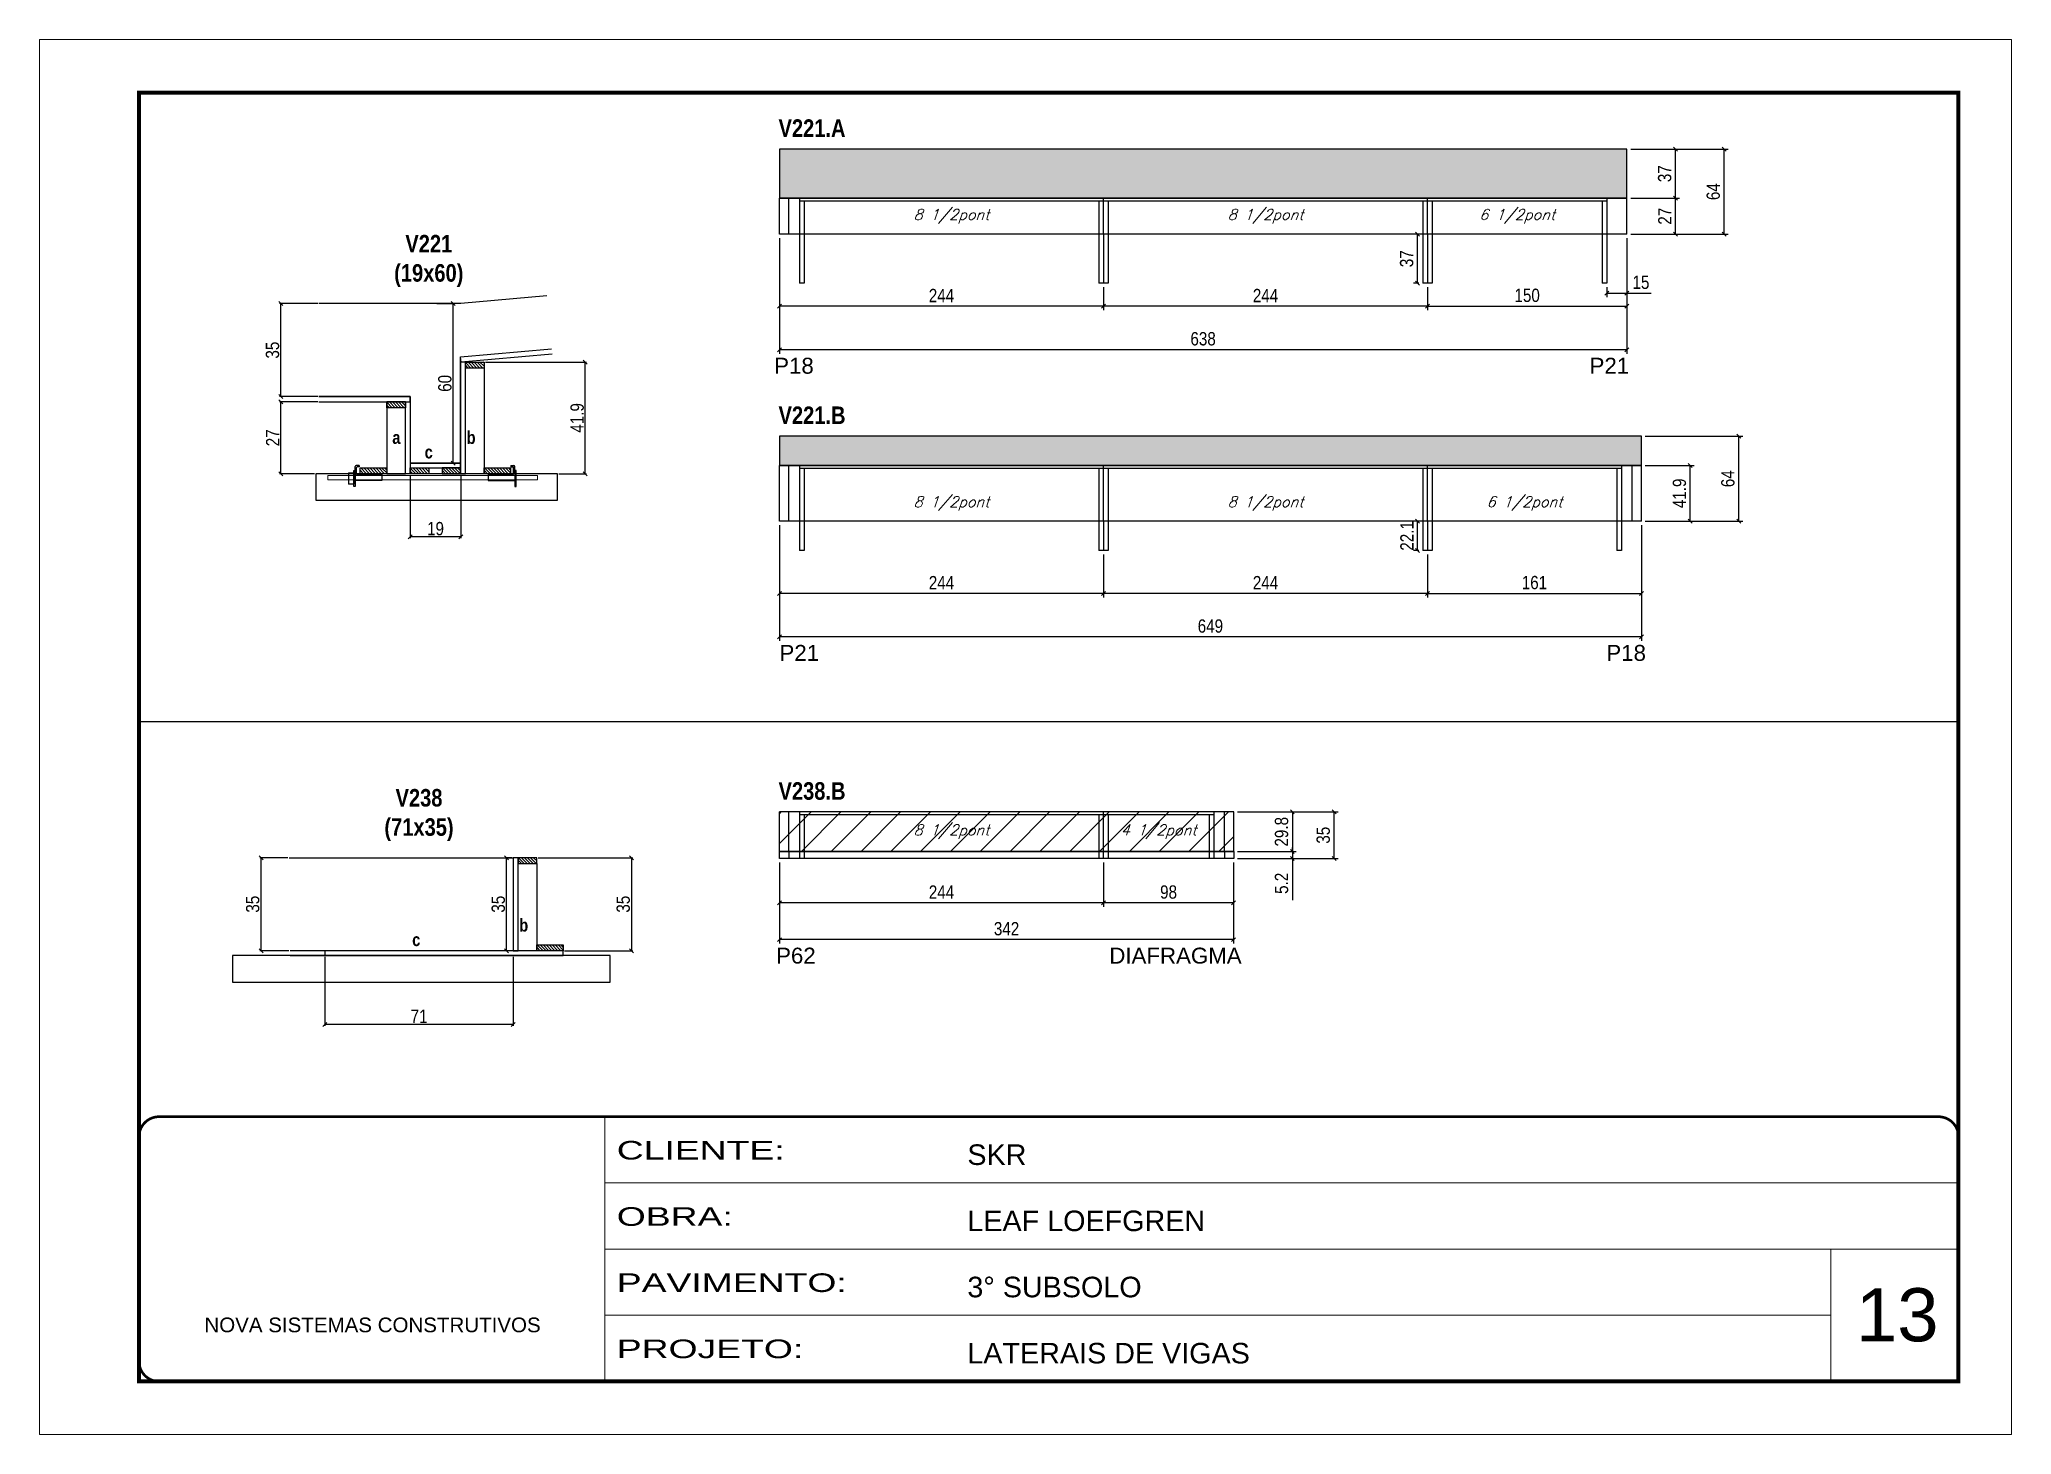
# Model space of a CAD drawing. Extents: x 3309 to 9590, y -2522 to 15424.
# Drawn here: x 3309 to 4794, y 10112 to 11162 of the extents above; entities that cross this region are included whole.
import ezdxf

# ---------------------------------------------------------------- set-up
doc = ezdxf.new("R2010")
doc.units = 0
doc.linetypes.add('CONTINUO', pattern=[0])
doc.linetypes.add('DASHED', pattern=[0.75, 0.5, -0.25])
for name, color, linetype in [('5', 5, 'Continuous'), ('barrote', 251, 'Continuous'), ('COTA', 241, 'Continuous'), ('detalhes', 4, 'Continuous'), ('NOMENCLATURA', 7, 'Continuous'), ('Painéis', 200, 'Continuous'), ('presilha', 1, 'Continuous'), ('SARR_2.2x10', 60, 'Continuous'), ('SARR_2.2x7', 40, 'Continuous'), ('SARR_3.5x7', 81, 'Continuous'), ('texto', 7, 'Continuous')]:
    doc.layers.add(name, color=color, linetype=linetype)
for name, color, linetype, lineweight in [('CARIMBO', 255, 'Continuous', 9), ('CONCRETO', 251, 'Continuous', 25), ('Folhas', 255, 'Continuous', 9), ('Hachura', 251, 'Continuous', 9), ('SARRAFO DE PRESSAO', 251, 'DASHED', 9), ('SCO-___-LAJ', 2, 'Continuous', 0)]:
    doc.layers.add(name, color=color, linetype=linetype, lineweight=lineweight)
doc.styles.add('ARIAL', font='arial.ttf')
doc.styles.add('COTA TECNICA', font='techl___.ttf', dxfattribs={"height": 10})
doc.styles.add('COTA TECNICA 2X', font='techl___.ttf', dxfattribs={"height": 10})
doc.styles.add('Romans', font='romans.shx')
doc.styles.get("Standard").update_dxf_attribs({"font": 'arial.ttf'})
doc.styles.add('TECNICA', font='techb___.ttf', dxfattribs={"height": 10})
doc.styles.add('Tecnologia', font='')
doc.styles.get('Tecnologia').set_extended_font_data('Forgotten Futurist')
doc.dimstyles.new('PAINEL', dxfattribs={"dimtxt": 10, "dimasz": 3, "dimexe": 3, "dimexo": 3, "dimgap": 3, "dimtad": 1, "dimdec": 1, "dimzin": 12, "dimdsep": 46, "dimtxsty": 'COTA TECNICA', "dimblk1": 'OBLIQUE', "dimblk2": 'OBLIQUE', "dimsah": 1, "dimcen": 0.9, "dimclrd": 4, "dimclre": 4, "dimclrt": 240, "dimadec": 1, "dimazin": 3, "dimtfac": 1, "dimtdec": 1, "dimtmove": 0, "dimatfit": 3, "dimfxl": 1, "dimtolj": 1, "dimtzin": 12, "dimarcsym": 0})
doc.dimstyles.new('SECAO', dxfattribs={"dimscale": 0.333333, "dimtxt": 5, "dimasz": 9, "dimexe": 3, "dimexo": 3, "dimgap": 3, "dimtad": 1, "dimdec": 1, "dimlfac": 0.5, "dimzin": 12, "dimdsep": 46, "dimtxsty": 'COTA TECNICA 2X', "dimblk1": 'OBLIQUE', "dimblk2": 'OBLIQUE', "dimsah": 1, "dimcen": 0.9, "dimclrd": 4, "dimclre": 4, "dimclrt": 240, "dimadec": 1, "dimazin": 3, "dimtfac": 1, "dimtdec": 1, "dimtmove": 0, "dimatfit": 3, "dimfxl": 1, "dimtolj": 1, "dimtzin": 12, "dimarcsym": 0})
pattern_1 = [(135, (36824.0918, -112676.838), (-1.122532015, -1.122532015), [])]

msp = doc.modelspace()

# ---------------------------------------------------------------- texts
at = {"layer": '5', "linetype": 'Continuous'}
for s, rotation, p in [('P18', 359.99996, (3862.63, 10910.58)), ('P21', 359.99996, (4476.61, 10910.58)), ('P21', 0.00004, (3866.61, 10694.44)), ('P18', 0.00004, (4489.25, 10694.44)), ('P62', 0.00004, (3864.07, 10466.58)), ('DIAFRAGMA', 0.00004, (4114.97, 10466.58))]:
    msp.add_text(s, height=12, rotation=rotation, dxfattribs=at).set_placement(p)
at = {"layer": 'CARIMBO', "style": 'ARIAL'}
msp.add_text('13', height=40, dxfattribs=at).set_placement((4677.23, 10182.28))
at = {"layer": 'detalhes', "style": 'TECNICA'}
for s, p in [('a', (3575.08, 10857.77)), ('b', (3631.05, 10857.76)), ('c', (3599.45, 10846.8)), ('b', (3670.68, 10490.72)), ('c', (3590.05, 10479.76))]:
    msp.add_text(s, height=9.6, dxfattribs=at).set_placement(p)
at = {"layer": 'NOMENCLATURA', "style": 'TECNICA'}
for s, p in [('V221.A', (3865.91, 11088.82)), ('V221.B', (3865.91, 10872.69)), ('V238.B', (3865.91, 10589.92))]:
    msp.add_text(s, height=13.2, dxfattribs=at).set_placement(p)
at = {"layer": 'NOMENCLATURA', "char_height": 13.2, "attachment_point": 2, "style": 'TECNICA'}
for s, insert in [('V221\\P(19x60)', (3602.55, 11015.03)), ('V238\\P(71x35)', (3595.18, 10597.99))]:
    msp.add_mtext_dynamic_manual_height_columns(s, width=300.2766, gutter_width=1, heights=[0], dxfattribs=dict(at, insert=insert))
at = {"layer": 'texto', "color": 2, "char_height": 8, "attachment_point": 5, "style": 'Romans'}
for s, insert in [('{\\Q19;\\C256;8 1/2pont}', (3996.13, 11029.04)), ('{\\Q19;\\C256;8 1/2pont}', (4232.63, 11029.04)), ('{\\Q19;\\C256;6 1/2pont}', (4422.13, 11029.04)), ('{\\Q19;\\C256;8 1/2pont}', (3996.13, 10812.9)), ('{\\Q19;\\C256;8 1/2pont}', (4232.63, 10812.9)), ('{\\Q19;\\C256;6 1/2pont}', (4427.63, 10812.9)), ('{\\Q19;\\C256;8 1/2pont}', (3996.13, 10565.84)), ('{\\Q19;\\C256;4 1/2pont}', (4152.13, 10565.84))]:
    msp.add_mtext(s, dxfattribs=dict(at, insert=insert))

# ---------------------------------------------------------------- blocks, each defined once
blk = doc.blocks.new('9999999999')
at = {"color": 30, "linetype": 'CONTINUO'}
for p, q in [((98564.6, 34230.2), (98564.6, 34429.4)), ((98564.6, 34379.6), (99584, 34379.6)), ((98564.6, 34329.8), (99488, 34329.8)), ((99584, 34329.8), (99488, 34329.8)), ((99488, 34329.8), (99488, 34230.2)), ((98564.6, 34280), (99488, 34280))]:
    blk.add_line(p, q, dxfattribs=at)
at = {"color": 30, "linetype": 'CONTINUO', "const_width": 2}
blk.add_lwpolyline([(99584, 34230.2), (99584, 34414.4, 0.414214), (99569, 34429.4), (98229, 34429.4, 0.414214), (98214, 34414.4), (98214, 34245.2, 0.414214), (98229, 34230.2), (99584, 34230.2)], format="xyb", dxfattribs=at)
at = {"layer": 'Folhas'}
blk.add_lwpolyline([(98139, 34190.2), (99624, 34190.2), (99624, 35240.2), (98139, 35240.2)], close=True, dxfattribs=at)
at = {"layer": 'Folhas', "color": 30, "const_width": 3}
blk.add_lwpolyline([(98214, 34230.2), (99584, 34230.2), (99584, 35200.2), (98214, 35200.2)], close=True, dxfattribs=at)
at = {"color": 7, "linetype": 'Continuous', "ltscale": 5, "style": 'ARIAL'}
for s, height, p in [('SKR', 15.48, (98837.7, 34393.1)), ('LEAF LOEFGREN', 15.483, (98837.7, 34343.3)), ('3° SUBSOLO', 15.48, (98837.7, 34293.5)), ('NOVA SISTEMAS CONSTRUTIVOS', 11.059, (98263.2, 34267.2)), ('LATERAIS DE VIGAS', 15.483, (98837.7, 34243.7))]:
    blk.add_text(s, height=height, dxfattribs=at).set_placement(p)
at = {"layer": 'Folhas', "color": 7, "style": 'Tecnologia', "width": 1.5}
for s, p in [('CLIENTE:', (98573.7, 34397.2)), ('OBRA:', (98573.7, 34347.3)), ('PAVIMENTO:', (98573.7, 34297.5)), ('PROJETO:', (98573.7, 34247.7))]:
    blk.add_text(s, height=14, dxfattribs=at).set_placement(p)
blk = doc.blocks.new('_Oblique')
at = {"color": 0, "linetype": 'ByBlock', "lineweight": -2}
blk.add_line((-0.5, -0.5), (0.5, 0.5), dxfattribs=at)
blk = doc.blocks.new('*D362')
at = {"layer": 'COTA', "color": 4, "lineweight": -2, "transparency": 16777216}
for p, q in [((3588.6, 10834.3), (3588.6, 10786.9)), ((3626.6, 10834.3), (3626.6, 10786.9)), ((3626.6, 10787.9), (3588.6, 10787.9))]:
    blk.add_line(p, q, dxfattribs=at)
at = {"layer": 'Defpoints', "color": 0, "transparency": 16777216}
for p in [(3588.6, 10835.3), (3626.6, 10835.3), (3588.6, 10787.9)]:
    blk.add_point(p, dxfattribs=at)
at = {"layer": 'COTA', "color": 4, "lineweight": -2, "transparency": 16777216, "xscale": 3, "yscale": 3, "zscale": 3, "rotation": 180}
blk.add_blockref('_Oblique', (3588.6, 10787.9), dxfattribs=at)
at = {"layer": 'COTA', "color": 4, "lineweight": -2, "transparency": 16777216, "xscale": 3, "yscale": 3, "zscale": 3}
blk.add_blockref('_Oblique', (3626.6, 10787.9), dxfattribs=at)
at = {"layer": 'COTA', "color": 240, "transparency": 16777216, "insert": (3607.6, 10793.9), "char_height": 10, "attachment_point": 5, "style": 'COTA TECNICA 2X'}
blk.add_mtext('\\A1;19', dxfattribs=at)
blk = doc.blocks.new('PRESILHA METÁLICA 1')
at = {"layer": 'presilha'}
for p, q in [((0, 13), (6, 13)), ((0, 13), (0, 0)), ((6, 0), (0, 0)), ((6, 15.5), (7.5, 15.5)), ((6, -2.5), (6, 15.5)), ((6, 13), (6, 0)), ((7.5, 10.6), (7.5, 19.9)), ((7.5, 15.5), (7.5, -2.5)), ((37.5, 4.1), (7.5, 4.1)), ((12, 21), (8.6, 21)), ((9, 11.6), (9, 18.9)), ((12, 19.5), (9.6, 19.5)), ((37.5, 11), (9.6, 11)), ((12, 21), (12, 19.5)), ((37.5, 11), (37.5, 4.1)), ((7.5, -2.5), (6, -2.5))]:
    blk.add_line(p, q, dxfattribs=at)
for centre, radius, start, end in [((8.6, 19.9), 1.14, 90, 180), ((9.6, 18.9), 0.57, 90, 180), ((9.6, 11.6), 0.57, 180, 270)]:
    blk.add_arc(centre, radius, start, end, dxfattribs=at)
blk = doc.blocks.new('PRESILHA METÁLICA 2')
at = {"layer": 'presilha'}
for p, q in [((-5.2, 23.5), (-5.2, 22)), ((-5.2, 23.5), (-1.9, 23.5)), ((-0.8, 14.6), (-0.8, 22.4)), ((-30.8, 13.5), (-30.8, 6.6)), ((-30.8, 13.5), (-2.8, 13.5)), ((-30.8, 6.6), (-0.8, 6.6)), ((-5.2, 22), (-2.8, 22)), ((-2.2, 14.1), (-2.2, 21.4)), ((0.8, 18), (-0.8, 18)), ((-0.8, 18), (-0.8, 0)), ((-0.8, 0), (0.8, 0)), ((0.8, 0), (0.8, 18))]:
    blk.add_line(p, q, dxfattribs=at)
for centre, radius, start, end in [((-1.9, 22.4), 1.14, 0, 90), ((-2.8, 21.4), 0.57, 0, 90), ((-2.8, 14.1), 0.57, 270, 0)]:
    blk.add_arc(centre, radius, start, end, dxfattribs=at)
blk = doc.blocks.new('*D363')
at = {"layer": 'COTA', "color": 4, "lineweight": -2, "transparency": 16777216}
for p, q in [((3518.9, 10889.3), (3490.1, 10889.3)), ((3491.1, 10835.3), (3491.1, 10889.3)), ((3516.5, 10835.3), (3490.1, 10835.3))]:
    blk.add_line(p, q, dxfattribs=at)
at = {"layer": 'Defpoints', "color": 0, "transparency": 16777216}
for p in [(3491.1, 10889.3), (3519.9, 10889.3), (3517.5, 10835.3)]:
    blk.add_point(p, dxfattribs=at)
at = {"layer": 'COTA', "color": 4, "lineweight": -2, "transparency": 16777216, "xscale": 3, "yscale": 3, "zscale": 3}
for p, rotation in [((3491.1, 10889.3), 90), ((3491.1, 10835.3), 270)]:
    blk.add_blockref('_Oblique', p, dxfattribs=dict(at, rotation=rotation))
at = {"layer": 'COTA', "color": 240, "transparency": 16777216, "insert": (3485, 10862.3), "char_height": 10, "attachment_point": 5, "rotation": 90, "style": 'COTA TECNICA 2X'}
blk.add_mtext('\\A1;27', dxfattribs=at)
blk = doc.blocks.new('*D364')
at = {"layer": 'COTA', "color": 4, "lineweight": -2, "transparency": 16777216}
for p, q in [((3518.9, 10963.3), (3490.1, 10963.3)), ((3491.1, 10893.3), (3491.1, 10963.3)), ((3518.9, 10893.3), (3490.1, 10893.3))]:
    blk.add_line(p, q, dxfattribs=at)
at = {"layer": 'Defpoints', "color": 0, "transparency": 16777216}
for p in [(3491.1, 10963.3), (3519.9, 10963.3), (3519.9, 10893.3)]:
    blk.add_point(p, dxfattribs=at)
at = {"layer": 'COTA', "color": 4, "lineweight": -2, "transparency": 16777216, "xscale": 3, "yscale": 3, "zscale": 3}
for p, rotation in [((3491.1, 10963.3), 90), ((3491.1, 10893.3), 270)]:
    blk.add_blockref('_Oblique', p, dxfattribs=dict(at, rotation=rotation))
at = {"layer": 'COTA', "color": 240, "transparency": 16777216, "insert": (3484.9, 10928.3), "char_height": 10, "attachment_point": 5, "rotation": 90, "style": 'COTA TECNICA 2X'}
blk.add_mtext('\\A1;35', dxfattribs=at)
blk = doc.blocks.new('*D365')
at = {"layer": 'COTA', "color": 4, "lineweight": -2, "transparency": 16777216}
for p, q in [((3645.2, 10919.2), (3721.4, 10919.2)), ((3720.4, 10835.3), (3720.4, 10919.2)), ((3700.4, 10835.3), (3721.4, 10835.3))]:
    blk.add_line(p, q, dxfattribs=at)
at = {"layer": 'Defpoints', "color": 0, "transparency": 16777216}
for p in [(3644.2, 10919.2), (3720.4, 10919.2), (3699.4, 10835.3)]:
    blk.add_point(p, dxfattribs=at)
at = {"layer": 'COTA', "color": 4, "lineweight": -2, "transparency": 16777216, "xscale": 3, "yscale": 3, "zscale": 3}
for p, rotation in [((3720.4, 10919.2), 90), ((3720.4, 10835.3), 270)]:
    blk.add_blockref('_Oblique', p, dxfattribs=dict(at, rotation=rotation))
at = {"layer": 'COTA', "color": 240, "transparency": 16777216, "insert": (3714.3, 10877.3), "char_height": 10, "attachment_point": 5, "rotation": 90, "style": 'COTA TECNICA 2X'}
blk.add_mtext('\\A1;41.9', dxfattribs=at)
blk = doc.blocks.new('*D366')
at = {"layer": 'COTA', "color": 4, "lineweight": -2, "transparency": 16777216}
for p, q in [((3608.5, 10963.3), (3621.8, 10963.3)), ((3620.8, 10843.3), (3620.8, 10963.3)), ((3608.6, 10843.3), (3621.8, 10843.3))]:
    blk.add_line(p, q, dxfattribs=at)
at = {"layer": 'Defpoints', "color": 0, "transparency": 16777216}
for p in [(3607.5, 10963.3), (3620.8, 10963.3), (3607.6, 10843.3)]:
    blk.add_point(p, dxfattribs=at)
at = {"layer": 'COTA', "color": 4, "lineweight": -2, "transparency": 16777216, "xscale": 3, "yscale": 3, "zscale": 3}
for p, rotation in [((3620.8, 10963.3), 90), ((3620.8, 10843.3), 270)]:
    blk.add_blockref('_Oblique', p, dxfattribs=dict(at, rotation=rotation))
at = {"layer": 'COTA', "color": 240, "transparency": 16777216, "insert": (3614.7, 10903.3), "char_height": 10, "attachment_point": 5, "rotation": 90, "style": 'COTA TECNICA 2X'}
blk.add_mtext('\\A1;60', dxfattribs=at)
blk = doc.blocks.new('*D367')
at = {"layer": 'COTA', "color": 4, "linetype": 'ByBlock', "lineweight": -2, "transparency": 16777216}
for p, q in [((4110.6, 10975.6), (4110.6, 10958.4)), ((4354.6, 10975.6), (4354.6, 10958.4)), ((4354.6, 10961.4), (4110.6, 10961.4))]:
    blk.add_line(p, q, dxfattribs=at)
at = {"layer": 'Defpoints', "color": 0, "linetype": 'ByBlock', "transparency": 16777216}
for p in [(4110.6, 10978.6), (4354.6, 10978.6), (4110.6, 10961.4)]:
    blk.add_point(p, dxfattribs=at)
at = {"layer": 'COTA', "color": 4, "linetype": 'ByBlock', "lineweight": -2, "transparency": 16777216, "xscale": 3, "yscale": 3, "zscale": 3, "rotation": 180}
blk.add_blockref('_Oblique', (4110.6, 10961.4), dxfattribs=at)
at = {"layer": 'COTA', "color": 4, "linetype": 'ByBlock', "lineweight": -2, "transparency": 16777216, "xscale": 3, "yscale": 3, "zscale": 3}
blk.add_blockref('_Oblique', (4354.6, 10961.4), dxfattribs=at)
at = {"layer": 'COTA', "color": 240, "linetype": 'ByBlock', "transparency": 16777216, "insert": (4232.6, 10969.4), "char_height": 10, "attachment_point": 5, "style": 'COTA TECNICA'}
blk.add_mtext('\\A1;244', dxfattribs=at)
blk = doc.blocks.new('*D368')
at = {"layer": 'COTA', "color": 4, "linetype": 'ByBlock', "lineweight": -2, "transparency": 16777216}
for p, q in [((3866.6, 11012.6), (3866.6, 10958.4)), ((4110.6, 10975.6), (4110.6, 10958.4)), ((4110.6, 10961.4), (3866.6, 10961.4))]:
    blk.add_line(p, q, dxfattribs=at)
at = {"layer": 'Defpoints', "color": 0, "linetype": 'ByBlock', "transparency": 16777216}
for p in [(3866.6, 11015.6), (4110.6, 10978.6), (3866.6, 10961.4)]:
    blk.add_point(p, dxfattribs=at)
at = {"layer": 'COTA', "color": 4, "linetype": 'ByBlock', "lineweight": -2, "transparency": 16777216, "xscale": 3, "yscale": 3, "zscale": 3, "rotation": 180}
blk.add_blockref('_Oblique', (3866.6, 10961.4), dxfattribs=at)
at = {"layer": 'COTA', "color": 4, "linetype": 'ByBlock', "lineweight": -2, "transparency": 16777216, "xscale": 3, "yscale": 3, "zscale": 3}
blk.add_blockref('_Oblique', (4110.6, 10961.4), dxfattribs=at)
at = {"layer": 'COTA', "color": 240, "linetype": 'ByBlock', "transparency": 16777216, "insert": (3988.6, 10969.4), "char_height": 10, "attachment_point": 5, "style": 'COTA TECNICA'}
blk.add_mtext('\\A1;244', dxfattribs=at)
blk = doc.blocks.new('*D370')
at = {"layer": 'COTA', "color": 4, "linetype": 'ByBlock', "lineweight": -2, "transparency": 16777216}
for p, q in [((3866.6, 11012.6), (3866.6, 10925.6)), ((4504.6, 11012.6), (4504.6, 10925.6)), ((4504.6, 10928.6), (3866.6, 10928.6))]:
    blk.add_line(p, q, dxfattribs=at)
at = {"layer": 'Defpoints', "color": 0, "linetype": 'ByBlock', "transparency": 16777216}
for p in [(3866.6, 11015.6), (4504.6, 11015.6), (3866.6, 10928.6)]:
    blk.add_point(p, dxfattribs=at)
at = {"layer": 'COTA', "color": 4, "linetype": 'ByBlock', "lineweight": -2, "transparency": 16777216, "xscale": 3, "yscale": 3, "zscale": 3, "rotation": 180}
blk.add_blockref('_Oblique', (3866.6, 10928.6), dxfattribs=at)
at = {"layer": 'COTA', "color": 4, "linetype": 'ByBlock', "lineweight": -2, "transparency": 16777216, "xscale": 3, "yscale": 3, "zscale": 3}
blk.add_blockref('_Oblique', (4504.6, 10928.6), dxfattribs=at)
at = {"layer": 'COTA', "color": 240, "linetype": 'ByBlock', "transparency": 16777216, "insert": (4185.6, 10936.8), "char_height": 10, "attachment_point": 5, "style": 'COTA TECNICA'}
blk.add_mtext('\\A1;638', dxfattribs=at)
blk = doc.blocks.new('*D371')
at = {"layer": 'COTA', "color": 4, "lineweight": -2, "transparency": 16777216}
for p, q in [((4507.6, 11042.6), (4544.4, 11042.6)), ((4541.4, 11015.6), (4541.4, 11042.6)), ((4507.6, 11015.6), (4544.4, 11015.6))]:
    blk.add_line(p, q, dxfattribs=at)
at = {"layer": 'Defpoints', "color": 0, "transparency": 16777216}
for p in [(4504.6, 11042.6), (4541.4, 11042.6), (4504.6, 11015.6)]:
    blk.add_point(p, dxfattribs=at)
at = {"layer": 'COTA', "color": 4, "lineweight": -2, "transparency": 16777216, "xscale": 3, "yscale": 3, "zscale": 3}
for p, rotation in [((4541.4, 11042.6), 90), ((4541.4, 11015.6), 270)]:
    blk.add_blockref('_Oblique', p, dxfattribs=dict(at, rotation=rotation))
at = {"layer": 'COTA', "color": 240, "transparency": 16777216, "insert": (4533.3, 11029.1), "char_height": 10, "attachment_point": 5, "rotation": 90, "style": 'COTA TECNICA'}
blk.add_mtext('\\A1;27', dxfattribs=at)
blk = doc.blocks.new('*D372')
at = {"layer": 'COTA', "color": 4, "lineweight": -2, "transparency": 16777216}
for p, q in [((4507.6, 11079.6), (4544.4, 11079.6)), ((4541.4, 11042.6), (4541.4, 11079.6)), ((4507.6, 11042.6), (4544.4, 11042.6))]:
    blk.add_line(p, q, dxfattribs=at)
at = {"layer": 'Defpoints', "color": 0, "transparency": 16777216}
for p in [(4504.6, 11079.6), (4541.4, 11079.6), (4504.6, 11042.6)]:
    blk.add_point(p, dxfattribs=at)
at = {"layer": 'COTA', "color": 4, "lineweight": -2, "transparency": 16777216, "xscale": 3, "yscale": 3, "zscale": 3}
for p, rotation in [((4541.4, 11079.6), 90), ((4541.4, 11042.6), 270)]:
    blk.add_blockref('_Oblique', p, dxfattribs=dict(at, rotation=rotation))
at = {"layer": 'COTA', "color": 240, "transparency": 16777216, "insert": (4533.2, 11061.1), "char_height": 10, "attachment_point": 5, "rotation": 90, "style": 'COTA TECNICA'}
blk.add_mtext('\\A1;37', dxfattribs=at)
blk = doc.blocks.new('*D373')
at = {"layer": 'COTA', "color": 4, "lineweight": -2, "transparency": 16777216}
for p, q in [((4507.6, 11079.6), (4580.9, 11079.6)), ((4577.9, 11015.6), (4577.9, 11079.6)), ((4507.6, 11015.6), (4580.9, 11015.6))]:
    blk.add_line(p, q, dxfattribs=at)
at = {"layer": 'Defpoints', "color": 0, "transparency": 16777216}
for p in [(4504.6, 11079.6), (4577.9, 11079.6), (4504.6, 11015.6)]:
    blk.add_point(p, dxfattribs=at)
at = {"layer": 'COTA', "color": 4, "lineweight": -2, "transparency": 16777216, "xscale": 3, "yscale": 3, "zscale": 3}
for p, rotation in [((4577.9, 11079.6), 90), ((4577.9, 11015.6), 270)]:
    blk.add_blockref('_Oblique', p, dxfattribs=dict(at, rotation=rotation))
at = {"layer": 'COTA', "color": 240, "transparency": 16777216, "insert": (4569.8, 11047.6), "char_height": 10, "attachment_point": 5, "rotation": 90, "style": 'COTA TECNICA'}
blk.add_mtext('\\A1;64', dxfattribs=at)
blk = doc.blocks.new('*D374')
at = {"layer": 'COTA', "color": 4, "lineweight": -2, "transparency": 16777216}
for p, q in [((4504.6, 11012.6), (4504.6, 10958.4)), ((4354.6, 10975.6), (4354.6, 10958.4)), ((4354.6, 10961.4), (4504.6, 10961.4))]:
    blk.add_line(p, q, dxfattribs=at)
at = {"layer": 'Defpoints', "color": 0, "transparency": 16777216}
for p in [(4504.6, 11015.6), (4354.6, 10978.6), (4504.6, 10961.4)]:
    blk.add_point(p, dxfattribs=at)
at = {"layer": 'COTA', "color": 4, "lineweight": -2, "transparency": 16777216, "xscale": 3, "yscale": 3, "zscale": 3, "rotation": 180}
blk.add_blockref('_Oblique', (4354.6, 10961.4), dxfattribs=at)
at = {"layer": 'COTA', "color": 4, "lineweight": -2, "transparency": 16777216, "xscale": 3, "yscale": 3, "zscale": 3}
blk.add_blockref('_Oblique', (4504.6, 10961.4), dxfattribs=at)
at = {"layer": 'COTA', "color": 240, "transparency": 16777216, "insert": (4429.6, 10969.5), "char_height": 10, "attachment_point": 5, "style": 'COTA TECNICA'}
blk.add_mtext('\\A1;150', dxfattribs=at)
blk = doc.blocks.new('*D369')
at = {"layer": 'COTA', "color": 4, "lineweight": -2, "transparency": 16777216}
for p, q in [((4348.1, 11015.6), (4344.1, 11015.6)), ((4347.1, 10978.6), (4347.1, 11015.6)), ((4348.1, 10978.6), (4344.1, 10978.6))]:
    blk.add_line(p, q, dxfattribs=at)
at = {"layer": 'Defpoints', "color": 0, "transparency": 16777216}
for p in [(4347.1, 11015.6), (4351.1, 11015.6), (4351.1, 10978.6)]:
    blk.add_point(p, dxfattribs=at)
at = {"layer": 'COTA', "color": 4, "lineweight": -2, "transparency": 16777216, "xscale": 3, "yscale": 3, "zscale": 3}
for p, rotation in [((4347.1, 11015.6), 90), ((4347.1, 10978.6), 270)]:
    blk.add_blockref('_Oblique', p, dxfattribs=dict(at, rotation=rotation))
at = {"layer": 'COTA', "color": 240, "transparency": 16777216, "insert": (4338.9, 10997.1), "char_height": 10, "attachment_point": 5, "rotation": 90, "style": 'COTA TECNICA'}
blk.add_mtext('\\A1;37', dxfattribs=at)
blk = doc.blocks.new('*D375')
at = {"layer": 'COTA', "color": 4, "lineweight": -2, "transparency": 16777216}
for p, q in [((4504.6, 11012.6), (4504.6, 10968.2)), ((4489.6, 10975.6), (4489.6, 10968.2)), ((4489.6, 10971.2), (4504.6, 10971.2)), ((4504.6, 10971.2), (4523, 10971.2))]:
    blk.add_line(p, q, dxfattribs=at)
at = {"layer": 'Defpoints', "color": 0, "transparency": 16777216}
for p in [(4504.6, 11015.6), (4489.6, 10978.6), (4504.6, 10971.2)]:
    blk.add_point(p, dxfattribs=at)
at = {"layer": 'COTA', "color": 4, "lineweight": -2, "transparency": 16777216, "xscale": 3, "yscale": 3, "zscale": 3, "rotation": 180}
blk.add_blockref('_Oblique', (4489.6, 10971.2), dxfattribs=at)
at = {"layer": 'COTA', "color": 4, "lineweight": -2, "transparency": 16777216, "xscale": 3, "yscale": 3, "zscale": 3}
blk.add_blockref('_Oblique', (4504.6, 10971.2), dxfattribs=at)
at = {"layer": 'COTA', "color": 240, "transparency": 16777216, "insert": (4515.3, 10979.3), "char_height": 10, "attachment_point": 5, "style": 'COTA TECNICA'}
blk.add_mtext('\\A1;15', dxfattribs=at)
blk = doc.blocks.new('*D376')
at = {"layer": 'COTA', "color": 4, "linetype": 'ByBlock', "lineweight": -2, "transparency": 16777216}
for p, q in [((4110.6, 10774.4), (4110.6, 10742.2)), ((4354.6, 10774.4), (4354.6, 10742.2)), ((4354.6, 10745.2), (4110.6, 10745.2))]:
    blk.add_line(p, q, dxfattribs=at)
at = {"layer": 'Defpoints', "color": 0, "linetype": 'ByBlock', "transparency": 16777216}
for p in [(4110.6, 10777.4), (4354.6, 10777.4), (4110.6, 10745.2)]:
    blk.add_point(p, dxfattribs=at)
at = {"layer": 'COTA', "color": 4, "linetype": 'ByBlock', "lineweight": -2, "transparency": 16777216, "xscale": 3, "yscale": 3, "zscale": 3, "rotation": 180}
blk.add_blockref('_Oblique', (4110.6, 10745.2), dxfattribs=at)
at = {"layer": 'COTA', "color": 4, "linetype": 'ByBlock', "lineweight": -2, "transparency": 16777216, "xscale": 3, "yscale": 3, "zscale": 3}
blk.add_blockref('_Oblique', (4354.6, 10745.2), dxfattribs=at)
at = {"layer": 'COTA', "color": 240, "linetype": 'ByBlock', "transparency": 16777216, "insert": (4232.6, 10753.3), "char_height": 10, "attachment_point": 5, "style": 'COTA TECNICA'}
blk.add_mtext('\\A1;244', dxfattribs=at)
blk = doc.blocks.new('*D377')
at = {"layer": 'COTA', "color": 4, "linetype": 'ByBlock', "lineweight": -2, "transparency": 16777216}
for p, q in [((3866.6, 10796.5), (3866.6, 10742.2)), ((4110.6, 10774.4), (4110.6, 10742.2)), ((4110.6, 10745.2), (3866.6, 10745.2))]:
    blk.add_line(p, q, dxfattribs=at)
at = {"layer": 'Defpoints', "color": 0, "linetype": 'ByBlock', "transparency": 16777216}
for p in [(3866.6, 10799.5), (4110.6, 10777.4), (3866.6, 10745.2)]:
    blk.add_point(p, dxfattribs=at)
at = {"layer": 'COTA', "color": 4, "linetype": 'ByBlock', "lineweight": -2, "transparency": 16777216, "xscale": 3, "yscale": 3, "zscale": 3, "rotation": 180}
blk.add_blockref('_Oblique', (3866.6, 10745.2), dxfattribs=at)
at = {"layer": 'COTA', "color": 4, "linetype": 'ByBlock', "lineweight": -2, "transparency": 16777216, "xscale": 3, "yscale": 3, "zscale": 3}
blk.add_blockref('_Oblique', (4110.6, 10745.2), dxfattribs=at)
at = {"layer": 'COTA', "color": 240, "linetype": 'ByBlock', "transparency": 16777216, "insert": (3988.6, 10753.3), "char_height": 10, "attachment_point": 5, "style": 'COTA TECNICA'}
blk.add_mtext('\\A1;244', dxfattribs=at)
blk = doc.blocks.new('*D379')
at = {"layer": 'COTA', "color": 4, "linetype": 'ByBlock', "lineweight": -2, "transparency": 16777216}
for p, q in [((3866.6, 10796.5), (3866.6, 10709.5)), ((4515.6, 10796.5), (4515.6, 10709.5)), ((4515.6, 10712.5), (3866.6, 10712.5))]:
    blk.add_line(p, q, dxfattribs=at)
at = {"layer": 'Defpoints', "color": 0, "linetype": 'ByBlock', "transparency": 16777216}
for p in [(3866.6, 10799.5), (4515.6, 10799.5), (3866.6, 10712.5)]:
    blk.add_point(p, dxfattribs=at)
at = {"layer": 'COTA', "color": 4, "linetype": 'ByBlock', "lineweight": -2, "transparency": 16777216, "xscale": 3, "yscale": 3, "zscale": 3, "rotation": 180}
blk.add_blockref('_Oblique', (3866.6, 10712.5), dxfattribs=at)
at = {"layer": 'COTA', "color": 4, "linetype": 'ByBlock', "lineweight": -2, "transparency": 16777216, "xscale": 3, "yscale": 3, "zscale": 3}
blk.add_blockref('_Oblique', (4515.6, 10712.5), dxfattribs=at)
at = {"layer": 'COTA', "color": 240, "linetype": 'ByBlock', "transparency": 16777216, "insert": (4191.1, 10720.6), "char_height": 10, "attachment_point": 5, "style": 'COTA TECNICA'}
blk.add_mtext('\\A1;649', dxfattribs=at)
blk = doc.blocks.new('*D380')
at = {"layer": 'COTA', "color": 4, "lineweight": -2, "transparency": 16777216}
for p, q in [((4518.6, 10841.4), (4555.4, 10841.4)), ((4552.4, 10799.5), (4552.4, 10841.4)), ((4518.6, 10799.5), (4555.4, 10799.5))]:
    blk.add_line(p, q, dxfattribs=at)
at = {"layer": 'Defpoints', "color": 0, "transparency": 16777216}
for p in [(4515.6, 10841.4), (4552.4, 10841.4), (4515.6, 10799.5)]:
    blk.add_point(p, dxfattribs=at)
at = {"layer": 'COTA', "color": 4, "lineweight": -2, "transparency": 16777216, "xscale": 3, "yscale": 3, "zscale": 3}
for p, rotation in [((4552.4, 10841.4), 90), ((4552.4, 10799.5), 270)]:
    blk.add_blockref('_Oblique', p, dxfattribs=dict(at, rotation=rotation))
at = {"layer": 'COTA', "color": 240, "transparency": 16777216, "insert": (4544.3, 10820.5), "char_height": 10, "attachment_point": 5, "rotation": 90, "style": 'COTA TECNICA'}
blk.add_mtext('\\A1;41.9', dxfattribs=at)
blk = doc.blocks.new('*D381')
at = {"layer": 'COTA', "color": 4, "lineweight": -2, "transparency": 16777216}
for p, q in [((4518.6, 10863.5), (4591.9, 10863.5)), ((4588.9, 10799.5), (4588.9, 10863.5)), ((4518.6, 10799.5), (4591.9, 10799.5))]:
    blk.add_line(p, q, dxfattribs=at)
at = {"layer": 'Defpoints', "color": 0, "transparency": 16777216}
for p in [(4515.6, 10863.5), (4588.9, 10863.5), (4515.6, 10799.5)]:
    blk.add_point(p, dxfattribs=at)
at = {"layer": 'COTA', "color": 4, "lineweight": -2, "transparency": 16777216, "xscale": 3, "yscale": 3, "zscale": 3}
for p, rotation in [((4588.9, 10863.5), 90), ((4588.9, 10799.5), 270)]:
    blk.add_blockref('_Oblique', p, dxfattribs=dict(at, rotation=rotation))
at = {"layer": 'COTA', "color": 240, "transparency": 16777216, "insert": (4580.8, 10831.5), "char_height": 10, "attachment_point": 5, "rotation": 90, "style": 'COTA TECNICA'}
blk.add_mtext('\\A1;64', dxfattribs=at)
blk = doc.blocks.new('*D382')
at = {"layer": 'COTA', "color": 4, "lineweight": -2, "transparency": 16777216}
for p, q in [((4515.6, 10796.5), (4515.6, 10742.2)), ((4354.6, 10774.4), (4354.6, 10742.2)), ((4354.6, 10745.2), (4515.6, 10745.2))]:
    blk.add_line(p, q, dxfattribs=at)
at = {"layer": 'Defpoints', "color": 0, "transparency": 16777216}
for p in [(4515.6, 10799.5), (4354.6, 10777.4), (4515.6, 10745.2)]:
    blk.add_point(p, dxfattribs=at)
at = {"layer": 'COTA', "color": 4, "lineweight": -2, "transparency": 16777216, "xscale": 3, "yscale": 3, "zscale": 3, "rotation": 180}
blk.add_blockref('_Oblique', (4354.6, 10745.2), dxfattribs=at)
at = {"layer": 'COTA', "color": 4, "lineweight": -2, "transparency": 16777216, "xscale": 3, "yscale": 3, "zscale": 3}
blk.add_blockref('_Oblique', (4515.6, 10745.2), dxfattribs=at)
at = {"layer": 'COTA', "color": 240, "transparency": 16777216, "insert": (4435.1, 10753.3), "char_height": 10, "attachment_point": 5, "style": 'COTA TECNICA'}
blk.add_mtext('\\A1;161', dxfattribs=at)
blk = doc.blocks.new('*D378')
at = {"layer": 'COTA', "color": 4, "lineweight": -2, "transparency": 16777216}
for p, q in [((4348.1, 10799.5), (4344.1, 10799.5)), ((4347.1, 10777.4), (4347.1, 10799.5)), ((4348.1, 10777.4), (4344.1, 10777.4))]:
    blk.add_line(p, q, dxfattribs=at)
at = {"layer": 'Defpoints', "color": 0, "transparency": 16777216}
for p in [(4347.1, 10799.5), (4351.1, 10799.5), (4351.1, 10777.4)]:
    blk.add_point(p, dxfattribs=at)
at = {"layer": 'COTA', "color": 4, "lineweight": -2, "transparency": 16777216, "xscale": 3, "yscale": 3, "zscale": 3}
for p, rotation in [((4347.1, 10799.5), 90), ((4347.1, 10777.4), 270)]:
    blk.add_blockref('_Oblique', p, dxfattribs=dict(at, rotation=rotation))
at = {"layer": 'COTA', "color": 240, "transparency": 16777216, "insert": (4339.1, 10788.5), "char_height": 10, "attachment_point": 5, "rotation": 90, "style": 'COTA TECNICA'}
blk.add_mtext('\\A1;22.1', dxfattribs=at)
blk = doc.blocks.new('*D430')
at = {"layer": 'COTA', "color": 4, "lineweight": -2, "transparency": 16777216}
for p, q in [((3524.2, 10471.7), (3524.2, 10419.8)), ((3666.2, 10471.7), (3666.2, 10419.8)), ((3666.2, 10420.8), (3524.2, 10420.8))]:
    blk.add_line(p, q, dxfattribs=at)
at = {"layer": 'Defpoints', "color": 0, "transparency": 16777216}
for p in [(3524.2, 10472.7), (3666.2, 10472.7), (3524.2, 10420.8)]:
    blk.add_point(p, dxfattribs=at)
at = {"layer": 'COTA', "color": 4, "lineweight": -2, "transparency": 16777216, "xscale": 3, "yscale": 3, "zscale": 3, "rotation": 180}
blk.add_blockref('_Oblique', (3524.2, 10420.8), dxfattribs=at)
at = {"layer": 'COTA', "color": 4, "lineweight": -2, "transparency": 16777216, "xscale": 3, "yscale": 3, "zscale": 3}
blk.add_blockref('_Oblique', (3666.2, 10420.8), dxfattribs=at)
at = {"layer": 'COTA', "color": 240, "transparency": 16777216, "insert": (3595.2, 10426.9), "char_height": 10, "attachment_point": 5, "style": 'COTA TECNICA 2X'}
blk.add_mtext('\\A1;71', dxfattribs=at)
blk = doc.blocks.new('*D431')
at = {"layer": 'COTA', "color": 4, "lineweight": -2, "transparency": 16777216}
for p, q in [((3684.8, 10546.3), (3756.2, 10546.3)), ((3755.2, 10546.3), (3755.2, 10476.3)), ((3704.8, 10476.3), (3756.2, 10476.3))]:
    blk.add_line(p, q, dxfattribs=at)
at = {"layer": 'Defpoints', "color": 0, "transparency": 16777216}
for p in [(3683.8, 10546.3), (3703.8, 10476.3, 0), (3755.2, 10476.3)]:
    blk.add_point(p, dxfattribs=at)
at = {"layer": 'COTA', "color": 4, "lineweight": -2, "transparency": 16777216, "xscale": 3, "yscale": 3, "zscale": 3}
for p, rotation in [((3755.2, 10546.3), 90), ((3755.2, 10476.3), 270)]:
    blk.add_blockref('_Oblique', p, dxfattribs=dict(at, rotation=rotation))
at = {"layer": 'COTA', "color": 240, "transparency": 16777216, "insert": (3749, 10511.3), "char_height": 10, "attachment_point": 5, "rotation": 90, "style": 'COTA TECNICA 2X'}
blk.add_mtext('\\A1;35', dxfattribs=at)
blk = doc.blocks.new('*D432')
at = {"layer": 'COTA', "color": 4, "lineweight": -2, "transparency": 16777216}
for p, q in [((3665.2, 10546.3), (3660.1, 10546.3)), ((3661.1, 10476.3), (3661.1, 10546.3)), ((3665.2, 10476.3), (3660.1, 10476.3))]:
    blk.add_line(p, q, dxfattribs=at)
at = {"layer": 'Defpoints', "color": 0, "transparency": 16777216}
for p in [(3661.1, 10546.3), (3666.2, 10546.3), (3666.2, 10476.3)]:
    blk.add_point(p, dxfattribs=at)
at = {"layer": 'COTA', "color": 4, "lineweight": -2, "transparency": 16777216, "xscale": 3, "yscale": 3, "zscale": 3}
for p, rotation in [((3661.1, 10546.3), 90), ((3661.1, 10476.3), 270)]:
    blk.add_blockref('_Oblique', p, dxfattribs=dict(at, rotation=rotation))
at = {"layer": 'COTA', "color": 240, "transparency": 16777216, "insert": (3654.9, 10511.3), "char_height": 10, "attachment_point": 5, "rotation": 90, "style": 'COTA TECNICA 2X'}
blk.add_mtext('\\A1;35', dxfattribs=at)
blk = doc.blocks.new('*D433')
at = {"layer": 'COTA', "color": 4, "lineweight": -2, "transparency": 16777216}
for p, q in [((3496.5, 10546.3), (3475.3, 10546.3)), ((3476.3, 10476.3), (3476.3, 10546.3)), ((3497.1, 10476.3), (3475.3, 10476.3))]:
    blk.add_line(p, q, dxfattribs=at)
at = {"layer": 'Defpoints', "color": 0, "transparency": 16777216}
for p in [(3476.3, 10546.3), (3497.5, 10546.3), (3498.1, 10476.3)]:
    blk.add_point(p, dxfattribs=at)
at = {"layer": 'COTA', "color": 4, "lineweight": -2, "transparency": 16777216, "xscale": 3, "yscale": 3, "zscale": 3}
for p, rotation in [((3476.3, 10546.3), 90), ((3476.3, 10476.3), 270)]:
    blk.add_blockref('_Oblique', p, dxfattribs=dict(at, rotation=rotation))
at = {"layer": 'COTA', "color": 240, "transparency": 16777216, "insert": (3470, 10511.3), "char_height": 10, "attachment_point": 5, "rotation": 90, "style": 'COTA TECNICA 2X'}
blk.add_mtext('\\A1;35', dxfattribs=at)
blk = doc.blocks.new('*D438')
at = {"layer": 'COTA', "color": 4, "linetype": 'ByBlock', "lineweight": -2, "transparency": 16777216}
for p, q in [((4110.6, 10542.7), (4110.6, 10509.3)), ((4208.6, 10542.7), (4208.6, 10509.3)), ((4208.6, 10512.3), (4110.6, 10512.3))]:
    blk.add_line(p, q, dxfattribs=at)
at = {"layer": 'Defpoints', "color": 0, "linetype": 'ByBlock', "transparency": 16777216}
for p in [(4110.6, 10545.7), (4208.6, 10545.7), (4110.6, 10512.3)]:
    blk.add_point(p, dxfattribs=at)
at = {"layer": 'COTA', "color": 4, "linetype": 'ByBlock', "lineweight": -2, "transparency": 16777216, "xscale": 3, "yscale": 3, "zscale": 3, "rotation": 180}
blk.add_blockref('_Oblique', (4110.6, 10512.3), dxfattribs=at)
at = {"layer": 'COTA', "color": 4, "linetype": 'ByBlock', "lineweight": -2, "transparency": 16777216, "xscale": 3, "yscale": 3, "zscale": 3}
blk.add_blockref('_Oblique', (4208.6, 10512.3), dxfattribs=at)
at = {"layer": 'COTA', "color": 240, "linetype": 'ByBlock', "transparency": 16777216, "insert": (4159.6, 10520.4), "char_height": 10, "attachment_point": 5, "style": 'COTA TECNICA'}
blk.add_mtext('\\A1;98', dxfattribs=at)
blk = doc.blocks.new('*D439')
at = {"layer": 'COTA', "color": 4, "linetype": 'ByBlock', "lineweight": -2, "transparency": 16777216}
for p, q in [((3866.6, 10542.7), (3866.6, 10509.3)), ((4110.6, 10542.7), (4110.6, 10509.3)), ((4110.6, 10512.3), (3866.6, 10512.3))]:
    blk.add_line(p, q, dxfattribs=at)
at = {"layer": 'Defpoints', "color": 0, "linetype": 'ByBlock', "transparency": 16777216}
for p in [(3866.6, 10545.7), (4110.6, 10545.7), (3866.6, 10512.3)]:
    blk.add_point(p, dxfattribs=at)
at = {"layer": 'COTA', "color": 4, "linetype": 'ByBlock', "lineweight": -2, "transparency": 16777216, "xscale": 3, "yscale": 3, "zscale": 3, "rotation": 180}
blk.add_blockref('_Oblique', (3866.6, 10512.3), dxfattribs=at)
at = {"layer": 'COTA', "color": 4, "linetype": 'ByBlock', "lineweight": -2, "transparency": 16777216, "xscale": 3, "yscale": 3, "zscale": 3}
blk.add_blockref('_Oblique', (4110.6, 10512.3), dxfattribs=at)
at = {"layer": 'COTA', "color": 240, "linetype": 'ByBlock', "transparency": 16777216, "insert": (3988.6, 10520.4), "char_height": 10, "attachment_point": 5, "style": 'COTA TECNICA'}
blk.add_mtext('\\A1;244', dxfattribs=at)
blk = doc.blocks.new('*D440')
at = {"layer": 'COTA', "color": 4, "linetype": 'ByBlock', "lineweight": -2, "transparency": 16777216}
for p, q in [((3866.6, 10542.7), (3866.6, 10481.6)), ((4208.6, 10542.7), (4208.6, 10481.6)), ((4208.6, 10484.6), (3866.6, 10484.6))]:
    blk.add_line(p, q, dxfattribs=at)
at = {"layer": 'Defpoints', "color": 0, "linetype": 'ByBlock', "transparency": 16777216}
for p in [(3866.6, 10545.7), (4208.6, 10545.7), (3866.6, 10484.6)]:
    blk.add_point(p, dxfattribs=at)
at = {"layer": 'COTA', "color": 4, "linetype": 'ByBlock', "lineweight": -2, "transparency": 16777216, "xscale": 3, "yscale": 3, "zscale": 3, "rotation": 180}
blk.add_blockref('_Oblique', (3866.6, 10484.6), dxfattribs=at)
at = {"layer": 'COTA', "color": 4, "linetype": 'ByBlock', "lineweight": -2, "transparency": 16777216, "xscale": 3, "yscale": 3, "zscale": 3}
blk.add_blockref('_Oblique', (4208.6, 10484.6), dxfattribs=at)
at = {"layer": 'COTA', "color": 240, "linetype": 'ByBlock', "transparency": 16777216, "insert": (4037.6, 10492.8), "char_height": 10, "attachment_point": 5, "style": 'COTA TECNICA'}
blk.add_mtext('\\A1;342', dxfattribs=at)
blk = doc.blocks.new('*D441')
at = {"layer": 'COTA', "color": 4, "lineweight": -2, "transparency": 16777216}
for p, q in [((4211.6, 10580.7), (4255.8, 10580.7)), ((4252.8, 10580.7), (4252.8, 10550.9)), ((4211.6, 10550.9), (4255.8, 10550.9))]:
    blk.add_line(p, q, dxfattribs=at)
at = {"layer": 'Defpoints', "color": 0, "transparency": 16777216}
for p in [(4208.6, 10580.7), (4208.6, 10550.9), (4252.8, 10550.9)]:
    blk.add_point(p, dxfattribs=at)
at = {"layer": 'COTA', "color": 4, "lineweight": -2, "transparency": 16777216, "xscale": 3, "yscale": 3, "zscale": 3}
for p, rotation in [((4252.8, 10580.7), 90), ((4252.8, 10550.9), 270)]:
    blk.add_blockref('_Oblique', p, dxfattribs=dict(at, rotation=rotation))
at = {"layer": 'COTA', "color": 240, "transparency": 16777216, "insert": (4244.7, 10565.8), "char_height": 10, "attachment_point": 5, "rotation": 90, "style": 'COTA TECNICA'}
blk.add_mtext('\\A1;29.8', dxfattribs=at)
blk = doc.blocks.new('*D442')
at = {"layer": 'COTA', "color": 4, "lineweight": -2, "transparency": 16777216}
for p, q in [((4211.6, 10550.9), (4255.8, 10550.9)), ((4211.6, 10545.7), (4255.8, 10545.7)), ((4252.8, 10550.9), (4252.8, 10553.9)), ((4252.8, 10550.9), (4252.8, 10545.7)), ((4252.8, 10545.7), (4252.8, 10514.3))]:
    blk.add_line(p, q, dxfattribs=at)
at = {"layer": 'Defpoints', "color": 0, "transparency": 16777216}
for p in [(4208.6, 10550.9), (4208.6, 10545.7), (4252.8, 10545.7)]:
    blk.add_point(p, dxfattribs=at)
at = {"layer": 'COTA', "color": 4, "lineweight": -2, "transparency": 16777216, "xscale": 3, "yscale": 3, "zscale": 3}
for p, rotation in [((4252.8, 10550.9), 270), ((4252.8, 10545.7), 90)]:
    blk.add_blockref('_Oblique', p, dxfattribs=dict(at, rotation=rotation))
at = {"layer": 'COTA', "color": 240, "transparency": 16777216, "insert": (4244.7, 10527), "char_height": 10, "attachment_point": 5, "rotation": 90, "style": 'COTA TECNICA'}
blk.add_mtext('\\A1;5.2', dxfattribs=at)
blk = doc.blocks.new('*D443')
at = {"layer": 'COTA', "color": 4, "lineweight": -2, "transparency": 16777216}
for p, q in [((4211.6, 10580.7), (4287.3, 10580.7)), ((4284.3, 10545.7), (4284.3, 10580.7)), ((4211.6, 10545.7), (4287.3, 10545.7))]:
    blk.add_line(p, q, dxfattribs=at)
at = {"layer": 'Defpoints', "color": 0, "transparency": 16777216}
for p in [(4208.6, 10580.7), (4284.3, 10580.7), (4208.6, 10545.7)]:
    blk.add_point(p, dxfattribs=at)
at = {"layer": 'COTA', "color": 4, "lineweight": -2, "transparency": 16777216, "xscale": 3, "yscale": 3, "zscale": 3}
for p, rotation in [((4284.3, 10580.7), 90), ((4284.3, 10545.7), 270)]:
    blk.add_blockref('_Oblique', p, dxfattribs=dict(at, rotation=rotation))
at = {"layer": 'COTA', "color": 240, "transparency": 16777216, "insert": (4276.1, 10563.2), "char_height": 10, "attachment_point": 5, "rotation": 90, "style": 'COTA TECNICA'}
blk.add_mtext('\\A1;35', dxfattribs=at)

# ---------------------------------------------------------------- dimensions: what is measured, and where the dimension line sits
at = {"layer": 'COTA'}
for base, p1, p2, dimstyle, picture, middle in [((4541.39, 11079.64), (4504.63, 11042.64), (4504.63, 11079.64), 'PAINEL', '*D372', (4533.17, 11061.14)), ((4577.87, 11079.64), (4504.63, 11015.64), (4504.63, 11079.64), 'PAINEL', '*D373', (4569.77, 11047.64)), ((4541.39, 11042.64), (4504.63, 11015.64), (4504.63, 11042.64), 'PAINEL', '*D371', (4533.31, 11029.14)), ((4347.15, 11015.64), (4351.13, 10978.64), (4351.13, 11015.64), 'PAINEL', '*D369', (4338.93, 10997.14)), ((3491.08, 10963.33), (3519.85, 10893.33), (3519.85, 10963.33), 'SECAO', '*D364', (3484.86, 10928.33)), ((3620.83, 10963.34), (3607.55, 10843.33), (3607.54, 10963.34), 'SECAO', '*D366', (3614.73, 10903.34)), ((3720.42, 10919.19), (3699.41, 10835.33), (3644.15, 10919.19), 'SECAO', '*D365', (3714.32, 10877.26)), ((3491.08, 10889.33), (3517.5, 10835.33), (3519.85, 10889.33), 'SECAO', '*D363', (3485.01, 10862.33)), ((4588.87, 10863.5), (4515.63, 10799.5), (4515.63, 10863.5), 'PAINEL', '*D381', (4580.77, 10831.5)), ((4552.39, 10841.4), (4515.63, 10799.5), (4515.63, 10841.4), 'PAINEL', '*D380', (4544.28, 10820.45)), ((4284.28, 10580.74), (4208.63, 10545.74), (4208.63, 10580.74), 'PAINEL', '*D443', (4276.06, 10563.24)), ((3476.27, 10546.29), (3498.13, 10476.29), (3497.49, 10546.29), 'SECAO', '*D433', (3470.05, 10511.29)), ((3661.11, 10546.29), (3666.18, 10476.29), (3666.18, 10546.29), 'SECAO', '*D432', (3654.89, 10511.29)), ((3755.23, 10476.29, 0), (3683.78, 10546.29), (3703.78, 10476.29), 'SECAO', '*D431', (3749.01, 10511.29, 0)), ((4252.82, 10545.74), (4208.63, 10550.94), (4208.63, 10545.74), 'PAINEL', '*D442', (4244.71, 10527.01))]:
    dim = msp.add_linear_dim(base=base, p1=p1, p2=p2, angle=90, dimstyle=dimstyle, dxfattribs=at)
    dim.commit()
    dim.dimension.update_dxf_attribs({"geometry": picture, "text_midpoint": middle})
at = {"layer": 'COTA', "linetype": 'ByBlock'}
for base, p1, p2, picture, middle in [((3866.63, 10961.35), (4110.63, 10978.64), (3866.63, 11015.64), '*D368', (3988.63, 10969.43)), ((3866.63, 10745.22), (4110.63, 10777.4), (3866.63, 10799.5), '*D377', (3988.63, 10753.29)), ((3866.63, 10512.3), (4110.63, 10545.74), (3866.63, 10545.74), '*D439', (3988.63, 10520.37))]:
    dim = msp.add_linear_dim(base=base, p1=p1, p2=p2, angle=180, dimstyle='PAINEL', override={"dimtmove": 1}, dxfattribs=at)
    dim.commit()
    dim.dimension.update_dxf_attribs({"geometry": picture, "text_midpoint": middle})
for base, p1, p2, picture, middle in [((3866.63, 10928.59), (4504.63, 11015.64), (3866.63, 11015.64), '*D370', (4185.63, 10936.83)), ((4110.63, 10961.35), (4354.63, 10978.64), (4110.63, 10978.64), '*D367', (4232.63, 10969.43)), ((3866.63, 10712.45), (4515.63, 10799.5), (3866.63, 10799.5), '*D379', (4191.13, 10720.58)), ((4110.63, 10745.22), (4354.63, 10777.4), (4110.63, 10777.4), '*D376', (4232.63, 10753.29)), ((3866.63, 10484.59), (4208.63, 10545.74), (3866.63, 10545.74), '*D440', (4037.63, 10492.81)), ((4110.63, 10512.3), (4208.63, 10545.74), (4110.63, 10545.74), '*D438', (4159.63, 10520.4))]:
    dim = msp.add_linear_dim(base=base, p1=p1, p2=p2, angle=180, dimstyle='PAINEL', dxfattribs=at)
    dim.commit()
    dim.dimension.update_dxf_attribs({"geometry": picture, "text_midpoint": middle})
at = {"layer": 'COTA'}
for base, p1, p2, picture, middle in [((4504.63, 10961.35), (4354.63, 10978.64), (4504.63, 11015.64), '*D374', (4429.63, 10969.46)), ((4504.63, 10971.17), (4489.63, 10978.64), (4504.63, 11015.64), '*D375', (4515.32, 10979.28)), ((4515.63, 10745.22), (4354.63, 10777.4), (4515.63, 10799.5), '*D382', (4435.13, 10753.32))]:
    dim = msp.add_linear_dim(base=base, p1=p1, p2=p2, dimstyle='PAINEL', dxfattribs=at)
    dim.commit()
    dim.dimension.update_dxf_attribs({"geometry": picture, "text_midpoint": middle})
for base, p1, p2, angle, dimstyle, picture, middle in [((3588.55, 10787.86), (3626.55, 10835.33), (3588.55, 10835.33), 180, 'SECAO', '*D362', (3607.55, 10787.86)), ((4347.15, 10799.5), (4351.13, 10777.4), (4351.13, 10799.5), 90, 'PAINEL', '*D378', (4347.15, 10788.45)), ((4252.82, 10550.94), (4208.63, 10580.74), (4208.63, 10550.94), 90, 'PAINEL', '*D441', (4252.82, 10565.84)), ((3524.18, 10420.82), (3666.18, 10472.69), (3524.18, 10472.69), 180, 'SECAO', '*D430', (3595.18, 10420.82))]:
    dim = msp.add_linear_dim(base=base, p1=p1, p2=p2, angle=angle, dimstyle=dimstyle, dxfattribs=at)
    dim.commit()
    dim.dimension.update_dxf_attribs({"geometry": picture, "text_midpoint": middle, "dimtype": 160})

# ---------------------------------------------------------------- hatches: boundary and pattern name
at = {"layer": 'COTA'}
h = msp.add_hatch(dxfattribs=at)
h.set_pattern_fill('AR-CONC', color=256, scale=0.03)
h.set_pattern_definition([(50, (-1520.0904, -1931.958), (5.46554, -0.4781726), [0.5715, -6.2865]), (355, (-1520.0904, -1931.958), (-1.0573026, 5.7317054), [0.4572, -5.0292175]), (100.451445, (-1519.635, -1931.998), (4.4082374, 5.2535326), [0.4857003, -5.3427073]), (46.1842, (-1520.0904, -1930.434), (8.1323712, -1.2612698), [0.85725, -9.42975]), (96.63556, (-1519.413, -1930.539), (7.122124, 7.4227837), [0.7285507, -8.0140682]), (351.18415, (-1520.0904, -1930.434), (7.122124, 7.4227837), [0.685799, -7.543792]), (21, (-1519.3284, -1930.815), (4.5484317, -3.067956), [0.5715, -6.2865]), (326, (-1519.3284, -1930.815), (1.8540609, 5.525639), [0.4572, -5.0292]), (71.451445, (-1518.9494, -1931.0707), (6.4024926, 2.457683), [0.4857003, -5.3426981]), (37.5, (-1520.0904, -1931.958), (0.0926581, 2.53665117), [0, -4.96824, 0, -5.1054, 0, -5.04825]), (7.5, (-1520.0904, -1931.958), (2.0045899, 3.00541724), [0, -2.91084, 0, -4.85394, 0, -1.92405]), (327.5, (-1521.7897, -1931.958), (4.06771786, -0.17186232), [0, -1.905, 0, -5.9436, 0, -7.8867]), (317.5, (-1522.5517, -1931.958), (4.4438754, 0.7627947), [0, -2.4765, 0, -3.94716, 0, -5.6007])])
h.paths.add_polyline_path([(3866.63, 11079.64), (3866.63, 11042.64), (4504.63, 11042.64), (4504.63, 11079.64)])
h = msp.add_hatch(dxfattribs=at)
h.set_pattern_fill('AR-CONC', color=256, scale=0.03)
h.set_pattern_definition([(50, (-1520.0904, -2148.0936), (5.46554, -0.4781726), [0.5715, -6.2865]), (355, (-1520.0904, -2148.0936), (-1.0573026, 5.7317054), [0.4572, -5.0292175]), (100.451445, (-1519.635, -2148.1334), (4.4082374, 5.2535326), [0.4857003, -5.3427073]), (46.1842, (-1520.0904, -2146.5696), (8.1323712, -1.2612698), [0.85725, -9.42975]), (96.63556, (-1519.413, -2146.675), (7.122124, 7.4227837), [0.7285507, -8.0140682]), (351.18415, (-1520.0904, -2146.57), (7.122124, 7.4227837), [0.685799, -7.543792]), (21, (-1519.3284, -2146.9506), (4.5484317, -3.067956), [0.5715, -6.2865]), (326, (-1519.3284, -2146.9506), (1.8540609, 5.525639), [0.4572, -5.0292]), (71.451445, (-1518.9494, -2147.2063), (6.4024926, 2.457683), [0.4857003, -5.3426981]), (37.5, (-1520.0904, -2148.0936), (0.0926581, 2.53665117), [0, -4.96824, 0, -5.1054, 0, -5.04825]), (7.5, (-1520.0904, -2148.0936), (2.0045899, 3.00541724), [0, -2.91084, 0, -4.85394, 0, -1.92405]), (327.5, (-1521.7897, -2148.0936), (4.06771786, -0.17186232), [0, -1.905, 0, -5.9436, 0, -7.8867]), (317.5, (-1522.5517, -2148.0936), (4.4438754, 0.7627947), [0, -2.4765, 0, -3.94716, 0, -5.6007])])
h.paths.add_polyline_path([(3866.63, 10863.5), (3866.63, 10841.4), (4515.63, 10841.4), (4515.63, 10863.5)])
at = {"layer": 'Hachura', "linetype": 'ByBlock'}
h = msp.add_hatch(dxfattribs=at)
h.set_pattern_fill('ANSI31', color=256, scale=5)
h.paths.add_polyline_path([(4110.63, 10550.94), (4110.63, 10580.74), (3866.63, 10580.74), (3866.63, 10550.94)])
h.paths.add_polyline_path([(4208.63, 10550.94), (4208.63, 10580.74), (4110.63, 10580.74), (4110.63, 10550.94)])
at = {"layer": 'SARR_2.2x10'}
h = msp.add_hatch(dxfattribs=at)
h.set_pattern_fill('ANSI31', color=256, scale=0.5, angle=90)
h.set_pattern_definition([(135, (36744.4918, -112676.838), (-1.122532015, -1.122532015), [])])
h.paths.add_polyline_path([(3550.95, 10839.73), (3550.95, 10835.33), (3570.95, 10835.33), (3570.95, 10839.73)])
h = msp.add_hatch(dxfattribs=at)
h.set_pattern_fill('ANSI31', color=256, scale=0.5, angle=90)
h.set_pattern_definition([(135, (36837.6918, -112676.838), (-1.122532015, -1.122532015), [])])
h.paths.add_polyline_path([(3644.15, 10839.73), (3644.15, 10835.33), (3664.15, 10835.33), (3664.15, 10839.73)])
h = msp.add_hatch(dxfattribs=at)
h.set_pattern_fill('ANSI31', color=256, scale=0.5, angle=90)
h.set_pattern_definition([(135, (36877.3227, -113035.8784), (-1.122532015, -1.122532015), [])])
h.paths.add_polyline_path([(3683.78, 10480.69), (3683.78, 10476.29), (3703.78, 10476.29), (3703.78, 10480.69)])
at = {"layer": 'SARR_2.2x7'}
h = msp.add_hatch(dxfattribs=at)
h.set_pattern_fill('ANSI31', color=256, scale=0.5, angle=90)
h.set_pattern_definition([(135, (36865.6918, -112597.3828), (-1.122532015, -1.122532015), [])])
h.paths.add_polyline_path([(3644.15, 10914.79), (3644.15, 10919.19), (3630.15, 10919.19), (3630.15, 10914.79)])
h = msp.add_hatch(dxfattribs=at)
h.set_pattern_fill('ANSI31', color=256, scale=0.5, angle=90)
h.set_pattern_definition([(135, (36806.4918, -112627.2381), (-1.122532015, -1.122532015), [])])
h.paths.add_polyline_path([(3584.95, 10884.93), (3584.95, 10889.33), (3570.95, 10889.33), (3570.95, 10884.93)])
h = msp.add_hatch(dxfattribs=at)
h.set_pattern_fill('ANSI31', color=256, scale=0.5, angle=90)
h.set_pattern_definition(pattern_1)
h.paths.add_polyline_path([(3602.55, 10835.33), (3602.55, 10839.73), (3588.55, 10839.73), (3588.55, 10835.33)])
h = msp.add_hatch(dxfattribs=at)
h.set_pattern_fill('ANSI31', color=256, scale=0.5, angle=90)
h.set_pattern_definition(pattern_1)
h.paths.add_polyline_path([(3612.55, 10839.73), (3612.55, 10835.33), (3626.55, 10835.33), (3626.55, 10839.73)])
h = msp.add_hatch(dxfattribs=at)
h.set_pattern_fill('ANSI31', color=256, scale=0.5, angle=90)
h.set_pattern_definition([(135, (36798.1227, -112970.2784), (-1.122532015, -1.122532015), [])])
h.paths.add_polyline_path([(3669.78, 10546.29), (3669.78, 10541.89), (3683.78, 10541.89), (3683.78, 10546.29)])

# ---------------------------------------------------------------- linework, layer by layer
at = {"layer": 'barrote'}
for points in [[(3517.5, 10815.33), (3699.41, 10815.33), (3699.41, 10835.33), (3517.5, 10835.33)], [(3454.69, 10452.69), (3739.05, 10452.69), (3739.05, 10472.69), (3454.69, 10472.69)]]:
    msp.add_lwpolyline(points, close=True, dxfattribs=at)
at = {"layer": 'CONCRETO', "linetype": 'Continuous'}
msp.add_line((3497.49, 10546.29), (3666.18, 10546.29), dxfattribs=at)
for points in [[(3691.4, 10969.15), (3626.67, 10963.34), (3519.85, 10963.33)], [(3519.85, 10893.33), (3588.55, 10893.33), (3588.55, 10843.33), (3626.55, 10843.33), (3626.55, 10923.17), (3694.98, 10929.31)]]:
    msp.add_lwpolyline(points, dxfattribs=at)
at = {"layer": 'COTA'}
for p, q in [((4110.63, 11015.64), (4110.63, 10978.64)), ((4354.63, 11015.64), (4354.63, 10978.64)), ((3885.13, 10978.64), (3881.63, 10978.64)), ((4114.13, 10978.64), (4107.13, 10978.64)), ((4358.13, 10978.64), (4351.13, 10978.64)), ((4489.63, 10978.64), (4486.13, 10978.64)), ((4110.63, 10799.5), (4110.63, 10777.4)), ((4354.63, 10799.5), (4354.63, 10777.4)), ((3885.13, 10777.4), (3881.63, 10777.4)), ((4114.13, 10777.4), (4107.13, 10777.4)), ((4358.13, 10777.4), (4351.13, 10777.4)), ((4500.63, 10777.4), (4497.13, 10777.4)), ((3384.37, 10648.9), (4754.37, 10648.9)), ((3873.63, 10550.94), (3873.63, 10545.74)), ((4201.63, 10550.94), (4201.63, 10545.74)), ((3524.18, 10476.29), (3524.18, 10472.69))]:
    msp.add_line(p, q, dxfattribs=at)
for points in [[(3866.63, 11042.64), (4504.63, 11042.64), (4504.63, 11079.64), (3866.63, 11079.64)], [(3866.63, 10841.4), (4515.63, 10841.4), (4515.63, 10863.5), (3866.63, 10863.5)]]:
    msp.add_lwpolyline(points, close=True, dxfattribs=at)
at = {"layer": 'Painéis', "linetype": 'ByBlock'}
for p, q in [((4504.63, 11042.64), (3866.63, 11042.64)), ((3866.63, 11015.64), (3866.63, 11042.64)), ((4110.63, 11015.64), (4110.63, 11042.64)), ((4354.63, 11015.64), (4354.63, 11042.64)), ((4504.63, 11015.64), (4504.63, 11042.64)), ((4504.63, 11015.64), (3866.63, 11015.64)), ((4515.63, 10841.4), (3866.63, 10841.4)), ((3866.63, 10799.5), (3866.63, 10841.4)), ((4110.63, 10799.5), (4110.63, 10841.4)), ((4354.63, 10799.5), (4354.63, 10841.4)), ((4515.63, 10799.5), (4515.63, 10841.4)), ((4515.63, 10799.5), (3866.63, 10799.5)), ((4208.63, 10580.74), (3866.63, 10580.74)), ((3866.63, 10550.94), (3866.63, 10580.74)), ((4110.63, 10545.74), (4110.63, 10580.74)), ((4208.63, 10550.94), (4208.63, 10580.74)), ((4208.63, 10550.94), (3866.63, 10550.94))]:
    msp.add_line(p, q, dxfattribs=at)
at = {"layer": 'Painéis', "linetype": 'Continuous'}
for points in [[(3695.33, 10925.33), (3626.91, 10919.19), (3626.55, 10923.17), (3694.98, 10929.31)], [(3519.85, 10889.33), (3588.55, 10889.33), (3588.55, 10893.33), (3519.85, 10893.33)], [(3498.13, 10472.69), (3703.78, 10472.69), (3703.78, 10476.29), (3498.13, 10476.29)]]:
    msp.add_lwpolyline(points, dxfattribs=at)
for points in [[(3630.15, 10835.33), (3630.15, 10919.19), (3626.55, 10919.19), (3626.55, 10835.33)], [(3584.95, 10835.33), (3584.95, 10889.33), (3588.55, 10889.33), (3588.55, 10835.33)], [(3626.55, 10843.33), (3588.55, 10843.33), (3588.55, 10839.73), (3626.55, 10839.73)], [(3669.78, 10476.29), (3669.78, 10546.29), (3666.18, 10546.29), (3666.18, 10476.29)]]:
    msp.add_lwpolyline(points, close=True, dxfattribs=at)
at = {"layer": 'Painéis', "linetype": 'ByBlock'}
msp.add_lwpolyline([(3866.63, 10550.94), (4208.63, 10550.94), (4208.63, 10545.74), (3866.63, 10545.74)], close=True, dxfattribs=at)
at = {"layer": 'SARR_2.2x10'}
for points in [[(3550.95, 10839.73), (3570.95, 10839.73), (3570.95, 10835.33), (3550.95, 10835.33)], [(3644.15, 10839.73), (3664.15, 10839.73), (3664.15, 10835.33), (3644.15, 10835.33)], [(3683.78, 10480.69), (3703.78, 10480.69), (3703.78, 10476.29), (3683.78, 10476.29)]]:
    msp.add_lwpolyline(points, close=True, dxfattribs=at)
at = {"layer": 'SARR_2.2x7', "linetype": 'Continuous'}
for p, q in [((3873.63, 11015.64), (3873.63, 11042.64)), ((4110.63, 11040.44), (3881.63, 11040.44)), ((4354.63, 11040.44), (4110.63, 11040.44)), ((4489.63, 11040.44), (4354.63, 11040.44)), ((3873.63, 10799.5), (3873.63, 10841.4)), ((4508.63, 10799.5), (4508.63, 10841.4)), ((4110.63, 10839.2), (3881.63, 10839.2)), ((4354.63, 10839.2), (4110.63, 10839.2)), ((4500.63, 10839.2), (4354.63, 10839.2)), ((3873.63, 10550.94), (3873.63, 10580.74)), ((4110.63, 10578.54), (3881.63, 10578.54)), ((4193.63, 10578.54), (4110.63, 10578.54)), ((4201.63, 10550.94), (4201.63, 10580.74))]:
    msp.add_line(p, q, dxfattribs=at)
at = {"layer": 'SARR_2.2x7'}
for points in [[(3630.15, 10919.19), (3644.15, 10919.19), (3644.15, 10914.79), (3630.15, 10914.79)], [(3570.95, 10889.33), (3584.95, 10889.33), (3584.95, 10884.93), (3570.95, 10884.93)], [(3588.55, 10839.73), (3602.55, 10839.73), (3602.55, 10835.33), (3588.55, 10835.33)], [(3626.55, 10839.73), (3612.55, 10839.73), (3612.55, 10835.33), (3626.55, 10835.33)]]:
    msp.add_lwpolyline(points, close=True, dxfattribs=at)
at = {"layer": 'SARR_2.2x7', "elevation": 0}
msp.add_lwpolyline([(3683.78, 10546.29), (3669.78, 10546.29), (3669.78, 10541.89), (3683.78, 10541.89)], close=True, dxfattribs=at)
at = {"layer": 'SARR_3.5x7'}
for p, q in [((3881.63, 11042.64), (3881.63, 10978.64)), ((3885.13, 11040.44), (3885.13, 10978.64)), ((4107.13, 11040.44), (4107.13, 10978.64)), ((4114.13, 11040.44), (4114.13, 10978.64)), ((4351.13, 11040.44), (4351.13, 10978.64)), ((4358.13, 11040.44), (4358.13, 10978.64)), ((4486.13, 11040.44), (4486.13, 10978.64)), ((4489.63, 11042.64), (4489.63, 10978.64)), ((3881.63, 10841.4), (3881.63, 10777.4)), ((4500.63, 10841.4), (4500.63, 10777.4)), ((3885.13, 10839.2), (3885.13, 10777.4)), ((4107.13, 10839.2), (4107.13, 10777.4)), ((4114.13, 10839.2), (4114.13, 10777.4)), ((4351.13, 10839.2), (4351.13, 10777.4)), ((4358.13, 10839.2), (4358.13, 10777.4)), ((4497.13, 10839.2), (4497.13, 10777.4)), ((3881.63, 10580.74), (3881.63, 10545.74)), ((3885.13, 10578.54), (3885.13, 10545.74)), ((4107.13, 10578.54), (4107.13, 10545.74)), ((4114.13, 10578.54), (4114.13, 10545.74)), ((4190.13, 10578.54), (4190.13, 10545.74)), ((4193.63, 10580.74), (4193.63, 10545.74))]:
    msp.add_line(p, q, dxfattribs=at)
for points in [[(3630.15, 10919.19), (3644.15, 10919.19), (3644.15, 10835.33), (3630.15, 10835.33)], [(3584.95, 10889.33), (3570.95, 10889.33), (3570.95, 10835.33), (3584.95, 10835.33)], [(3669.78, 10541.89), (3683.78, 10541.89), (3683.78, 10476.29), (3669.78, 10476.29)]]:
    msp.add_lwpolyline(points, close=True, dxfattribs=at)
at = {"layer": 'SCO-___-LAJ', "color": 1}
msp.add_lwpolyline([(3526.5, 10834), (3684.34, 10834), (3684.34, 10830.8), (3526.5, 10830.8)], close=True, dxfattribs=at)

# ---------------------------------------------------------------- block references
at = {"layer": 'presilha', "xscale": 0.6666666666666666, "yscale": 0.6666666666666666, "zscale": 0.6666666666666666}
for name, p in [('PRESILHA METÁLICA 1', (3542.09, 10827.36)), ('PRESILHA METÁLICA 2', (3667.83, 10825.7))]:
    msp.add_blockref(name, p, dxfattribs=at)
at = {"layer": 'SARRAFO DE PRESSAO', "color": 6, "linetype": 'ByBlock'}
msp.add_blockref('9999999999', (-94829.61, -24078.07), dxfattribs=at)

msp.set_redraw_order([(e.dxf.handle, doc.entitydb.next_handle()) for e in msp.query("TEXT MTEXT ATTDEF DIMENSION ARC_DIMENSION")])  # texts and dimensions are drawn at this point

doc.saveas('drawing.dxf')
